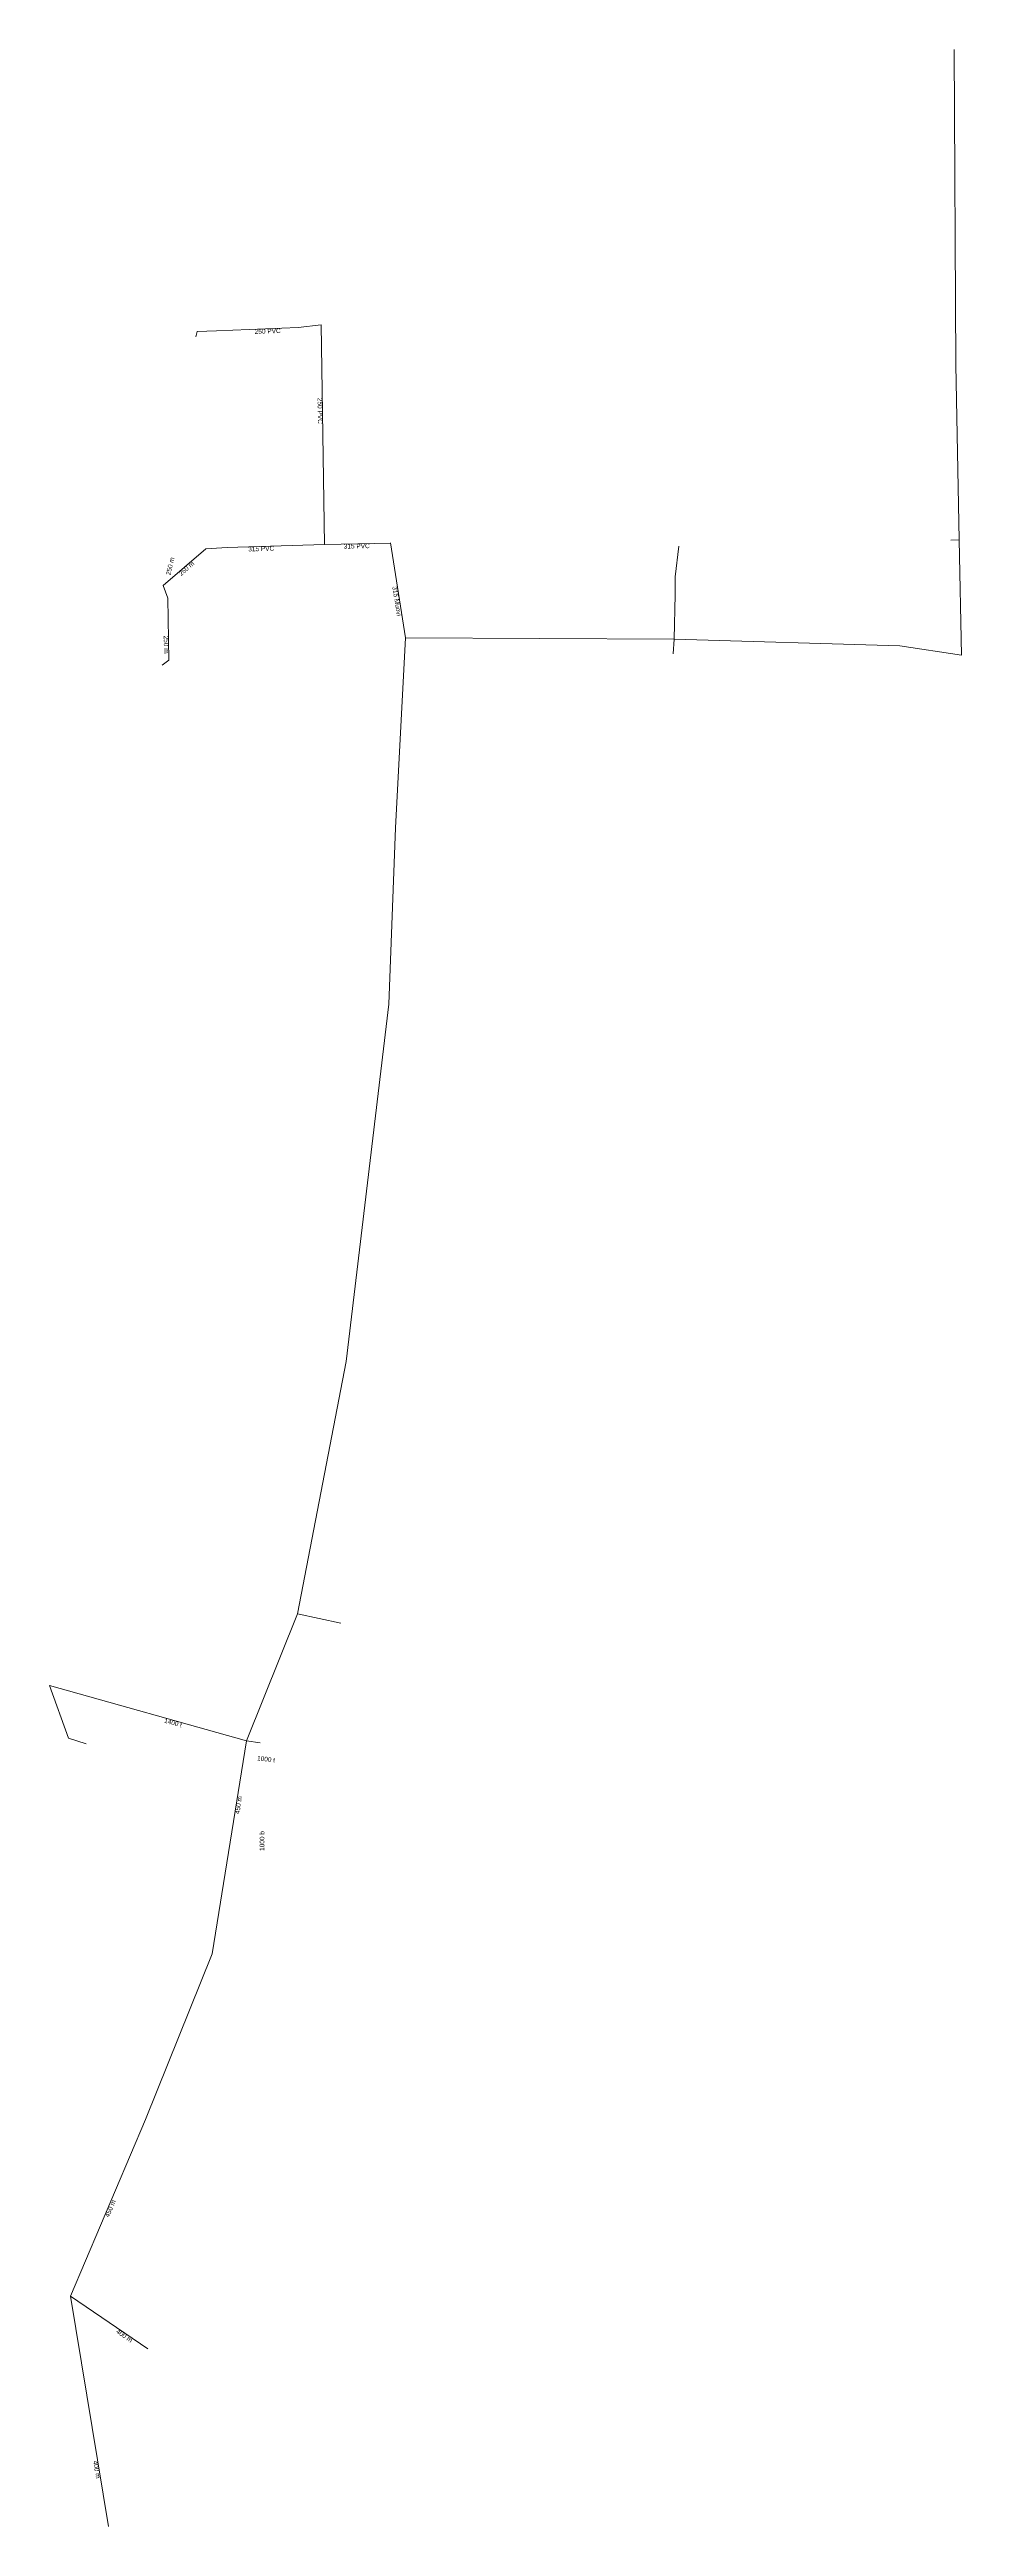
# Model space of a CAD drawing. Header units: metres. Extents: x 25505628 to 25506199, y 6696489 to 6697944.
# Drawn here: x 25505986 to 25506182, y 6696491 to 6697024 of the extents above; entities that cross this region are included whole.
import ezdxf
from ezdxf.enums import TextEntityAlignment as Align

# ---------------------------------------------------------------- set-up
doc = ezdxf.new("R2010")
doc.units = ezdxf.units.M
doc.linetypes.add('Annotation', pattern=[0])
doc.linetypes.add('Sadevesiputket Käytössä', pattern=[0])
doc.layers.add('Annotation', color=7, linetype='Annotation', lineweight=0)
doc.layers.add('Sadevesiputket Käytössä', color=7, linetype='Sadevesiputket Käytössä', lineweight=0)
doc.styles.add('DEFAULT', font='', dxfattribs={"height": 0.2})
doc.styles.get('DEFAULT').set_extended_font_data('Arial')

msp = doc.modelspace()

# ---------------------------------------------------------------- linework, layer by layer
at = {"layer": 'Sadevesiputket Käytössä', "color": 3, "linetype": 'Continuous', "lineweight": 15}
for p, q in [((25506180.972757, 6696956.290029), (25506180.580656, 6697024.090583)), ((25506017.930003, 6696963.475001, 40.03), (25506017.660344, 6696962.33847)), ((25506017.930003, 6696963.475001, 40.9), (25506022.075003, 6696963.596001)), ((25506022.075003, 6696963.596001), (25506039.656003, 6696964.311001, 40.19)), ((25506039.656003, 6696964.311001, 40.2), (25506044.546003, 6696964.896001, 40.1)), ((25506044.546003, 6696964.896001, 40.09), (25506045.278003, 6696917.683001, 39.48)), ((25506181.686217, 6696918.654654), (25506180.972757, 6696956.290029)), ((25506019.775003, 6696916.749001, 39.79), (25506010.640003, 6696908.870001, 40.01)), ((25506019.775003, 6696916.749001, 39.71), (25506024.390003, 6696917.028001, 39.64)), ((25506024.390003, 6696917.028001, 39.63), (25506045.278003, 6696917.683001, 39.4)), ((25506045.278003, 6696917.683001, 39.39), (25506059.522003, 6696917.980001, 39.3)), ((25506059.43723, 6696918.017017, 39.32), (25506062.660003, 6696897.572001, 37.0175)), ((25506121.40898, 6696917.326422), (25506120.674848, 6696910.725103)), ((25506181.686217, 6696918.654654), (25506179.890719, 6696918.563869)), ((25506182.156156, 6696893.847843), (25506181.686217, 6696918.654654)), ((25506120.661704, 6696906.890041), (25506120.674848, 6696910.725103)), ((25506010.640003, 6696908.870001, 40.01), (25506011.595903, 6696906.152731, 40.04)), ((25506011.595903, 6696906.152731, 40.04), (25506011.824003, 6696892.771001, 40.22)), ((25506120.414902, 6696897.274128), (25506120.661704, 6696906.890041)), ((25506060.514676, 6696856.699504, 35.2575), (25506062.660003, 6696897.572001, 35.5975)), ((25506062.660003, 6696897.572001, 35.5975), (25506120.414902, 6696897.274128, 35.7275)), ((25506120.414902, 6696897.274128), (25506120.181907, 6696894.17545)), ((25506120.414902, 6696897.274128), (25506168.947707, 6696895.856231)), ((25506182.15614, 6696893.846843), (25506168.947722, 6696895.857231)), ((25506011.824003, 6696892.771001, 40.21), (25506010.416003, 6696891.706001, 40.41)), ((25506059.111572, 6696818.838197), (25506060.514676, 6696856.699504)), ((25506049.943447, 6696741.961953), (25506059.111572, 6696818.838197)), ((25506039.469649, 6696687.737047), (25506049.943447, 6696741.961953)), ((25506028.519172, 6696660.381198), (25506039.469649, 6696687.737047)), ((25506039.469649, 6696687.737047), (25506048.812968, 6696685.737261)), ((25505986.203884, 6696672.293535), (25506028.519172, 6696660.381198)), ((25505986.203884, 6696672.293535), (25505990.254236, 6696660.953355, 38.0275)), ((25505990.254236, 6696660.953355, 38.0275), (25505994.063549, 6696659.769523, 38.0575)), ((25506028.519172, 6696660.381198), (25506021.114059, 6696614.630345)), ((25506028.519157, 6696660.380198), (25506031.473858, 6696660.017379)), ((25506021.114059, 6696614.630345), (25506006.800378, 6696578.964915)), ((25506006.800378, 6696578.964915), (25505990.720658, 6696540.996101)), ((25505990.720658, 6696540.996101), (25505998.883516, 6696491.478971)), ((25505990.720658, 6696540.996101), (25506007.331681, 6696529.643496))]:
    msp.add_line(p, q, dxfattribs=at)

# ---------------------------------------------------------------- texts
at = {"layer": 'Annotation', "color": 3, "style": 'DEFAULT'}
for s, rotation, p in [('250 PVC', 2.32900315, (25506030.264003, 6696963.929041)), ('250 PVC', 270.88800724, (25506044.789303, 6696949.201951)), ('250 m', 76.9049999, (25506011.186803, 6696911.220851)), ('315 PVC', 1.79600251, (25506028.873803, 6696917.168601)), ('315 PVC', 1.1940034, (25506049.402703, 6696917.769001)), ('250 m', 40.77799836, (25506013.822403, 6696911.614881)), ('315 Muovi', 278.95801235, (25506060.835903, 6696908.732531)), ('250 m', 270.97699094, (25506011.733303, 6696898.090021)), ('1400 t', 344.27699651, (25506011.029303, 6696665.304851)), ('1000 t', 352.99901148, (25506030.866803, 6696657.220861)), ('450 m', 80.80600098, (25506025.992903, 6696644.773041)), ('1000 b', 89.68799946, (25506031.347203, 6696636.736971)), ('450 m', 67.04700153, (25505998.031803, 6696558.259891)), ('400 m', 325.65000513, (25506000.972603, 6696533.989521)), ('400 m', 279.36099351, (25505996.537003, 6696505.713511))]:
    msp.add_text(s, height=1, rotation=rotation, dxfattribs=at).set_placement(p, align=Align.TOP_LEFT)

doc.saveas('drawing.dxf')
